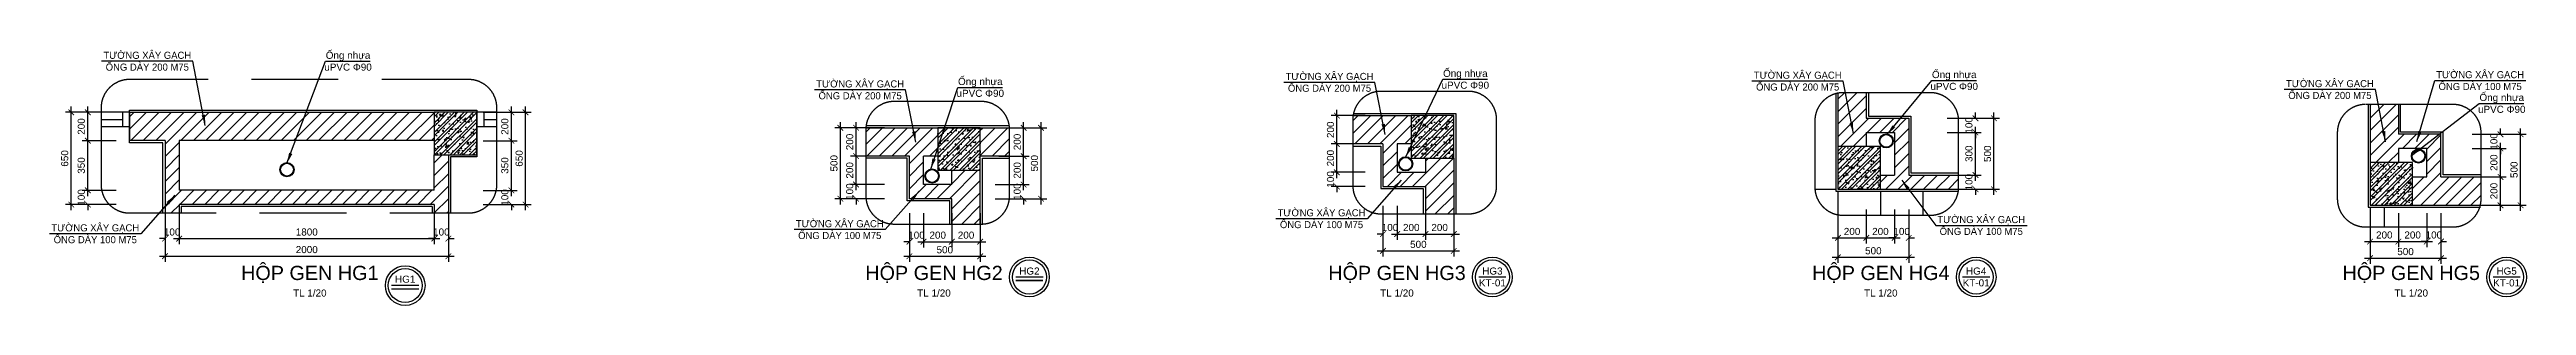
# Model space of a CAD drawing. Header units: inches. Extents: x 452443 to 881249, y 975131 to 1198310.
# Drawn here: x 556670 to 574150, y 1111893 to 1113696 of the extents above; entities that cross this region are included whole.
import ezdxf

# ---------------------------------------------------------------- set-up
doc = ezdxf.new("R2010")
doc.units = ezdxf.units.IN
doc.header["$LTSCALE"] = 3.5
doc.header["$MEASUREMENT"] = 0
doc.linetypes.add('HIDDEN', pattern=[0.375, 0.25, -0.125])
for name, color, linetype in [('hatch', 4, 'Continuous'), ('kich thuoc', 3, 'Continuous'), ('Mui ten', 9, 'Continuous'), ('Net thay', 140, 'Continuous'), ('Netcat', 5, 'Continuous'), ('NOI THAT', 42, 'Continuous'), ('phong', 2, 'Continuous'), ('thuocdo', 3, 'Continuous')]:
    doc.layers.add(name, color=color, linetype=linetype)
doc.styles.add('chu 1', font='VHELVEN0.TTF')
doc.styles.get("Standard").update_dxf_attribs({"font": 'times.ttf'})
doc.dimstyles.new('MUITEN', dxfattribs={"dimtxt": 250, "dimasz": 150, "dimexe": 1.25, "dimexo": 1.5, "dimgap": 1.5, "dimtad": 1, "dimdec": 0, "dimlfac": 2, "dimrnd": 1.38778e-17, "dimtxsty": 'Standard', "dimcen": 1, "dimclrd": 8, "dimclre": 8, "dimclrt": 7, "dimaunit": 1, "dimazin": 0, "dimtfac": 1, "dimtdec": 0, "dimtmove": 0, "dimatfit": 3, "dimfxl": 1, "dimarcsym": 0})
doc.dimstyles.new('TL20...', dxfattribs={"dimscale": 20, "dimtxt": 2.5, "dimasz": 2, "dimexe": 2, "dimexo": 2, "dimgap": 1, "dimtad": 1, "dimdec": 0, "dimzin": 0, "dimdsep": 46, "dimtxsty": 'chu 1', "dimblk": 'ARCHTICK', "dimcen": 2, "dimdle": 2, "dimclrd": 256, "dimclre": 256, "dimclrt": 256, "dimadec": 1, "dimazin": 0, "dimtfac": 1, "dimtdec": 0, "dimtix": 1, "dimtofl": 0, "dimtmove": 0, "dimatfit": 3, "dimldrblk": 'ARCHTICK', "dimfxl": 10, "dimfxlon": 1, "dimtolj": 1, "dimtzin": 0, "dimlwd": -1, "dimarcsym": 0})
pattern_1 = [(45, (684061.71, 931044.016), (-44.194174, 44.194174), [])]
pattern_2 = [(45, (684061.71, 931044.016), (-33.67596, 33.67596), []), (45, (684061.71, 931067.83), (-33.67596, 33.67596), [])]
pattern_3 = [(50, (684061.71, 931044.02), (107.589027, -9.41282), [11.25, -123.75]), (355, (684061.71, 931044.02), (-20.8127, 112.82882), [9, -99]), (100.451444, (684070.68, 931043.23), (86.776327, 103.416), [9.56103, -105.171317]), (46.1842, (684061.71, 931074.02), (160.0862, -24.82789), [16.875, -185.625]), (96.635635, (684075.05, 931071.95), (140.19929, 146.11779), [14.34155, -157.75706]), (351.18416, (684061.71, 931074.02), (140.19929, 146.11779), [13.5, -148.5]), (21, (684076.71, 931066.52), (89.536058, -60.392834), [11.25, -123.75]), (326, (684076.71, 931066.52), (36.4973, 108.772507), [9, -99]), (71.451445, (684084.17, 931061.48), (126.033357, 48.379673), [9.56103, -105.171317]), (37.5, (684061.71, 931044.016), (1.823978, 49.934078), [0, -97.8, 0, -100.5, 0, -99.375]), (7.5, (684061.71, 931044.016), (39.46043, 59.161757), [0, -57.3, 0, -95.55, 0, -37.875]), (327.5, (684028.26, 931044.016), (80.0733654, -3.383231), [0, -37.5, 0, -117, 0, -155.25]), (317.5, (684013.26, 931044.016), (87.477925, 15.015747), [0, -48.75, 0, -77.7, 0, -110.25])]

msp = doc.modelspace()

# ---------------------------------------------------------------- texts
at = {"attachment_point": 5, "style": 'chu 1'}
for s, insert, char_height, width in [('{\\fArial|b0|i0|c0|p34;Ống nhựa uPVC Φ90}', (558776.4, 1113614.1), 50, 352.54), ('{\\fVNI Helve|b0|i0|c0|p2;TÖÔØNG XAÂY GAÏCH OÁNG DAØY 200 M75}', (557359.6, 1113614.1), 50, 778.948), ('{\\fVNI Helve|b0|i0|c0|p2;TÖÔØNG XAÂY GAÏCH OÁNG DAØY 200 M75}', (565703.2, 1113465.2), 50, 778.948), ('{\\fArial|b0|i0|c0|p34;Ống nhựa uPVC Φ90}', (566661.6, 1113486.6), 50, 352.54), ('{\\fVNI Helve|b0|i0|c0|p2;TÖÔØNG XAÂY GAÏCH OÁNG DAØY 200 M75}', (569007, 1113473.8), 50, 778.948), ('{\\fArial|b0|i0|c0|p34;Ống nhựa uPVC Φ90}', (570112, 1113478.2), 50, 352.54), ('{\\fVNI Helve|b0|i0|c0|p2;TÖÔØNG XAÂY GAÏCH OÁNG DAØY 100 M75}', (573823.7, 1113477.4), 50, 778.948), ('{\\fVNI Helve|b0|i0|c0|p2;TÖÔØNG XAÂY GAÏCH OÁNG DAØY 200 M75}', (562390.6, 1113412.2), 50, 778.948), ('{\\fArial|b0|i0|c0|p34;Ống nhựa uPVC Φ90}', (563238.5, 1113429.5), 50, 352.54), ('{\\fVNI Helve|b0|i0|c0|p2;TÖÔØNG XAÂY GAÏCH OÁNG DAØY 200 M75}', (572763.3, 1113414.5), 50, 778.948), ('{\\fArial|b0|i0|c0|p34;Ống nhựa uPVC Φ90}', (573976, 1113316.7), 50, 352.54), ('{\\fVNI Helve|b0|i0|c0|p2;TÖÔØNG XAÂY GAÏCH OÁNG DAØY 100 M75}', (556992.5, 1112397.6), 50, 778.948), ('{\\fVNI Helve|b0|i0|c0|p2;TÖÔØNG XAÂY GAÏCH OÁNG DAØY 100 M75}', (562246.6, 1112426.9), 50, 778.948), ('{\\fVNI Helve|b0|i0|c0|p2;TÖÔØNG XAÂY GAÏCH OÁNG DAØY 100 M75}', (565646.7, 1112503.8), 50, 778.948), ('{\\fVNI Helve|b0|i0|c0|p2;TÖÔØNG XAÂY GAÏCH OÁNG DAØY 100 M75}', (570302.6, 1112456), 50, 778.948), ('HOÄP GEN HG1\\P{\\H0.5x;TL 1/20 }', (558506.5, 1112063.2), 100, 1181.252), ('HOÄP GEN HG2\\P{\\H0.5x;TL 1/20 }', (562911.8, 1112063.2), 100, 1181.252), ('HG2\\P ', (563585, 1112093.1), 50, 129.508), ('HOÄP GEN HG3\\P{\\H0.5x;TL 1/20 }', (566179.3, 1112063.2), 100, 1181.252), ('HG3\\PKT-01 ', (566852.5, 1112093.1), 50, 129.508), ('HOÄP GEN HG4\\P{\\H0.5x;TL 1/20 }', (569593.7, 1112063.2), 100, 1181.252), ('HG4\\PKT-01 ', (570266.8, 1112093.1), 50, 129.508), ('HOÄP GEN HG5\\P{\\H0.5x;TL 1/20 }', (573337.3, 1112063.2), 100, 1181.252), ('HG5\\PKT-01 ', (574010.4, 1112093.1), 50, 129.508), ('HG1 ', (559179.7, 1112077.5), 50, 129.508)]:
    msp.add_mtext(s, dxfattribs=dict(at, insert=insert, char_height=char_height, width=width))

# ---------------------------------------------------------------- blocks, each defined once
blk = doc.blocks.new('_ArchTick')
at = {"color": 0, "linetype": 'ByBlock', "const_width": 0.15}
blk.add_lwpolyline([(-0.5, -0.5), (0.5, 0.5)], dxfattribs=at)
blk = doc.blocks.new('*D2616')
at = {"layer": 'DEFPOINTS', "color": 0}
for p in [(557485, 1112838), (557585, 1112856), (557585, 1112364)]:
    blk.add_point(p, dxfattribs=at)
at = {"layer": 'thuocdo', "lineweight": -2}
for p, q in [((557485, 1112564), (557485, 1112324)), ((557585, 1112564), (557585, 1112324))]:
    blk.add_line(p, q, dxfattribs=at)
at = {"layer": 'thuocdo'}
for p, q in [((557485, 1112364), (557445, 1112364)), ((557585, 1112364), (557625, 1112364))]:
    blk.add_line(p, q, dxfattribs=at)
at = {"layer": 'thuocdo', "xscale": 40, "yscale": 40, "zscale": 40}
blk.add_blockref('_ArchTick', (557485, 1112364), dxfattribs=at)
at = {"layer": 'thuocdo', "xscale": 40, "yscale": 40, "zscale": 40, "rotation": 180}
blk.add_blockref('_ArchTick', (557585, 1112364), dxfattribs=at)
at = {"layer": 'thuocdo', "insert": (557535, 1112410), "char_height": 50, "attachment_point": 5, "style": 'chu 1'}
blk.add_mtext('\\A1;100', dxfattribs=at)
blk = doc.blocks.new('*D2617')
at = {"layer": 'DEFPOINTS', "color": 0}
for p in [(557585, 1112856), (559385, 1112704), (559385, 1112364)]:
    blk.add_point(p, dxfattribs=at)
at = {"layer": 'thuocdo', "lineweight": -2}
for p, q in [((557585, 1112564), (557585, 1112324)), ((559385, 1112564), (559385, 1112324))]:
    blk.add_line(p, q, dxfattribs=at)
at = {"layer": 'thuocdo'}
blk.add_line((557545, 1112364), (559425, 1112364), dxfattribs=at)
at = {"layer": 'thuocdo', "xscale": 40, "yscale": 40, "zscale": 40, "rotation": 180}
blk.add_blockref('_ArchTick', (557585, 1112364), dxfattribs=at)
at = {"layer": 'thuocdo', "xscale": 40, "yscale": 40, "zscale": 40}
blk.add_blockref('_ArchTick', (559385, 1112364), dxfattribs=at)
at = {"layer": 'thuocdo', "insert": (558485, 1112410), "char_height": 50, "attachment_point": 5, "style": 'chu 1'}
blk.add_mtext('\\A1;1800', dxfattribs=at)
blk = doc.blocks.new('*D2618')
at = {"layer": 'DEFPOINTS', "color": 0}
for p in [(559385, 1112704), (559485, 1112704), (559485, 1112364)]:
    blk.add_point(p, dxfattribs=at)
at = {"layer": 'thuocdo', "lineweight": -2}
for p, q in [((559385, 1112564), (559385, 1112324)), ((559485, 1112564), (559485, 1112324))]:
    blk.add_line(p, q, dxfattribs=at)
at = {"layer": 'thuocdo'}
for p, q in [((559385, 1112364), (559345, 1112364)), ((559485, 1112364), (559525, 1112364))]:
    blk.add_line(p, q, dxfattribs=at)
at = {"layer": 'thuocdo', "xscale": 40, "yscale": 40, "zscale": 40}
blk.add_blockref('_ArchTick', (559385, 1112364), dxfattribs=at)
at = {"layer": 'thuocdo', "xscale": 40, "yscale": 40, "zscale": 40, "rotation": 180}
blk.add_blockref('_ArchTick', (559485, 1112364), dxfattribs=at)
at = {"layer": 'thuocdo', "insert": (559435, 1112410), "char_height": 50, "attachment_point": 5, "style": 'chu 1'}
blk.add_mtext('\\A1;100', dxfattribs=at)
blk = doc.blocks.new('*D2619')
at = {"layer": 'DEFPOINTS', "color": 0}
for p in [(557485, 1112485), (559485, 1112485), (559485, 1112240)]:
    blk.add_point(p, dxfattribs=at)
at = {"layer": 'thuocdo', "lineweight": -2}
for p, q in [((557485, 1112440), (557485, 1112200)), ((559485, 1112440), (559485, 1112200))]:
    blk.add_line(p, q, dxfattribs=at)
at = {"layer": 'thuocdo'}
blk.add_line((557445, 1112240), (559525, 1112240), dxfattribs=at)
at = {"layer": 'thuocdo', "xscale": 40, "yscale": 40, "zscale": 40, "rotation": 180}
blk.add_blockref('_ArchTick', (557485, 1112240), dxfattribs=at)
at = {"layer": 'thuocdo', "xscale": 40, "yscale": 40, "zscale": 40}
blk.add_blockref('_ArchTick', (559485, 1112240), dxfattribs=at)
at = {"layer": 'thuocdo', "insert": (558485, 1112286), "char_height": 50, "attachment_point": 5, "style": 'chu 1'}
blk.add_mtext('\\A1;2000', dxfattribs=at)
blk = doc.blocks.new('*D2620')
at = {"layer": 'DEFPOINTS', "color": 0}
for p in [(559218, 1112704), (559929, 1112704), (559201, 1112604)]:
    blk.add_point(p, dxfattribs=at)
at = {"layer": 'thuocdo', "lineweight": -2}
for p, q in [((559729, 1112704), (559969, 1112704)), ((559729, 1112604), (559969, 1112604))]:
    blk.add_line(p, q, dxfattribs=at)
at = {"layer": 'thuocdo'}
for p, q in [((559929, 1112704), (559929, 1112744)), ((559929, 1112604), (559929, 1112564))]:
    blk.add_line(p, q, dxfattribs=at)
at = {"layer": 'thuocdo', "xscale": 40, "yscale": 40, "zscale": 40}
for p, rotation in [((559929, 1112704), 270), ((559929, 1112604), 90)]:
    blk.add_blockref('_ArchTick', p, dxfattribs=dict(at, rotation=rotation))
at = {"layer": 'thuocdo', "insert": (559883, 1112654), "char_height": 50, "attachment_point": 5, "rotation": 90, "style": 'chu 1'}
blk.add_mtext('\\A1;100', dxfattribs=at)
blk = doc.blocks.new('*D2621')
at = {"layer": 'DEFPOINTS', "color": 0}
for p in [(559291, 1113054), (559929, 1113054), (559218, 1112704)]:
    blk.add_point(p, dxfattribs=at)
at = {"layer": 'thuocdo', "lineweight": -2}
for p, q in [((559729, 1113054), (559969, 1113054)), ((559729, 1112704), (559969, 1112704))]:
    blk.add_line(p, q, dxfattribs=at)
at = {"layer": 'thuocdo'}
blk.add_line((559929, 1112664), (559929, 1113094), dxfattribs=at)
at = {"layer": 'thuocdo', "xscale": 40, "yscale": 40, "zscale": 40}
for p, rotation in [((559929, 1113054), 90), ((559929, 1112704), 270)]:
    blk.add_blockref('_ArchTick', p, dxfattribs=dict(at, rotation=rotation))
at = {"layer": 'thuocdo', "insert": (559883, 1112879), "char_height": 50, "attachment_point": 5, "rotation": 90, "style": 'chu 1'}
blk.add_mtext('\\A1;350', dxfattribs=at)
blk = doc.blocks.new('*D2622')
at = {"layer": 'DEFPOINTS', "color": 0}
for p in [(559291, 1113254), (559929, 1113254), (559291, 1113054)]:
    blk.add_point(p, dxfattribs=at)
at = {"layer": 'thuocdo', "lineweight": -2}
for p, q in [((559729, 1113254), (559969, 1113254)), ((559729, 1113054), (559969, 1113054))]:
    blk.add_line(p, q, dxfattribs=at)
at = {"layer": 'thuocdo'}
blk.add_line((559929, 1113014), (559929, 1113294), dxfattribs=at)
at = {"layer": 'thuocdo', "xscale": 40, "yscale": 40, "zscale": 40}
for p, rotation in [((559929, 1113254), 90), ((559929, 1113054), 270)]:
    blk.add_blockref('_ArchTick', p, dxfattribs=dict(at, rotation=rotation))
at = {"layer": 'thuocdo', "insert": (559883, 1113154), "char_height": 50, "attachment_point": 5, "rotation": 90, "style": 'chu 1'}
blk.add_mtext('\\A1;200', dxfattribs=at)
blk = doc.blocks.new('*D2623')
at = {"layer": 'DEFPOINTS', "color": 0}
for p in [(559849, 1113254), (560029, 1113254), (559857, 1112604)]:
    blk.add_point(p, dxfattribs=at)
at = {"layer": 'thuocdo', "lineweight": -2}
for p, q in [((559889, 1113254), (560069, 1113254)), ((559897, 1112604), (560069, 1112604))]:
    blk.add_line(p, q, dxfattribs=at)
at = {"layer": 'thuocdo'}
blk.add_line((560029, 1112564), (560029, 1113294), dxfattribs=at)
at = {"layer": 'thuocdo', "xscale": 40, "yscale": 40, "zscale": 40}
for p, rotation in [((560029, 1113254), 90), ((560029, 1112604), 270)]:
    blk.add_blockref('_ArchTick', p, dxfattribs=dict(at, rotation=rotation))
at = {"layer": 'thuocdo', "insert": (559984, 1112929), "char_height": 50, "attachment_point": 5, "rotation": 90, "style": 'chu 1'}
blk.add_mtext('\\A1;650', dxfattribs=at)
blk = doc.blocks.new('*D2624')
at = {"layer": 'DEFPOINTS', "color": 0}
for p in [(556940, 1112704), (557660, 1112704), (557639, 1112604)]:
    blk.add_point(p, dxfattribs=at)
at = {"layer": 'thuocdo', "lineweight": -2}
for p, q in [((557140, 1112704), (556900, 1112704)), ((557140, 1112604), (556900, 1112604))]:
    blk.add_line(p, q, dxfattribs=at)
at = {"layer": 'thuocdo'}
for p, q in [((556940, 1112704), (556940, 1112744)), ((556940, 1112604), (556940, 1112564))]:
    blk.add_line(p, q, dxfattribs=at)
at = {"layer": 'thuocdo', "xscale": 40, "yscale": 40, "zscale": 40}
for p, rotation in [((556940, 1112704), 270), ((556940, 1112604), 90)]:
    blk.add_blockref('_ArchTick', p, dxfattribs=dict(at, rotation=rotation))
at = {"layer": 'thuocdo', "insert": (556894, 1112654), "char_height": 50, "attachment_point": 5, "rotation": 90, "style": 'chu 1'}
blk.add_mtext('\\A1;100', dxfattribs=at)
blk = doc.blocks.new('*D2625')
at = {"layer": 'DEFPOINTS', "color": 0}
for p in [(556940, 1113054), (557629, 1113054), (557660, 1112704)]:
    blk.add_point(p, dxfattribs=at)
at = {"layer": 'thuocdo', "lineweight": -2}
for p, q in [((557140, 1113054), (556900, 1113054)), ((557140, 1112704), (556900, 1112704))]:
    blk.add_line(p, q, dxfattribs=at)
at = {"layer": 'thuocdo'}
blk.add_line((556940, 1112664), (556940, 1113094), dxfattribs=at)
at = {"layer": 'thuocdo', "xscale": 40, "yscale": 40, "zscale": 40}
for p, rotation in [((556940, 1113054), 90), ((556940, 1112704), 270)]:
    blk.add_blockref('_ArchTick', p, dxfattribs=dict(at, rotation=rotation))
at = {"layer": 'thuocdo', "insert": (556894, 1112879), "char_height": 50, "attachment_point": 5, "rotation": 90, "style": 'chu 1'}
blk.add_mtext('\\A1;350', dxfattribs=at)
blk = doc.blocks.new('*D2626')
at = {"layer": 'DEFPOINTS', "color": 0}
for p in [(556940, 1113254), (557629, 1113254), (557629, 1113054)]:
    blk.add_point(p, dxfattribs=at)
at = {"layer": 'thuocdo', "lineweight": -2}
for p, q in [((557140, 1113254), (556900, 1113254)), ((557140, 1113054), (556900, 1113054))]:
    blk.add_line(p, q, dxfattribs=at)
at = {"layer": 'thuocdo'}
blk.add_line((556940, 1113014), (556940, 1113294), dxfattribs=at)
at = {"layer": 'thuocdo', "xscale": 40, "yscale": 40, "zscale": 40}
for p, rotation in [((556940, 1113254), 90), ((556940, 1113054), 270)]:
    blk.add_blockref('_ArchTick', p, dxfattribs=dict(at, rotation=rotation))
at = {"layer": 'thuocdo', "insert": (556894, 1113154), "char_height": 50, "attachment_point": 5, "rotation": 90, "style": 'chu 1'}
blk.add_mtext('\\A1;200', dxfattribs=at)
blk = doc.blocks.new('*D2627')
at = {"layer": 'DEFPOINTS', "color": 0}
for p in [(556823, 1113254), (557034, 1113254), (557046, 1112604)]:
    blk.add_point(p, dxfattribs=at)
at = {"layer": 'thuocdo', "lineweight": -2}
for p, q in [((556994, 1113254), (556783, 1113254)), ((557006, 1112604), (556783, 1112604))]:
    blk.add_line(p, q, dxfattribs=at)
at = {"layer": 'thuocdo'}
blk.add_line((556823, 1112564), (556823, 1113294), dxfattribs=at)
at = {"layer": 'thuocdo', "xscale": 40, "yscale": 40, "zscale": 40}
for p, rotation in [((556823, 1113254), 90), ((556823, 1112604), 270)]:
    blk.add_blockref('_ArchTick', p, dxfattribs=dict(at, rotation=rotation))
at = {"layer": 'thuocdo', "insert": (556777, 1112929), "char_height": 50, "attachment_point": 5, "rotation": 90, "style": 'chu 1'}
blk.add_mtext('\\A1;650', dxfattribs=at)
blk = doc.blocks.new('*D2628')
at = {"layer": 'DEFPOINTS', "color": 0}
for p in [(562738, 1112867), (562838, 1112867), (562838, 1112342)]:
    blk.add_point(p, dxfattribs=at)
at = {"layer": 'thuocdo', "lineweight": -2}
for p, q in [((562738, 1112542), (562738, 1112302)), ((562838, 1112542), (562838, 1112302))]:
    blk.add_line(p, q, dxfattribs=at)
at = {"layer": 'thuocdo'}
for p, q in [((562738, 1112342), (562698, 1112342)), ((562838, 1112342), (562878, 1112342))]:
    blk.add_line(p, q, dxfattribs=at)
at = {"layer": 'thuocdo', "xscale": 40, "yscale": 40, "zscale": 40}
blk.add_blockref('_ArchTick', (562738, 1112342), dxfattribs=at)
at = {"layer": 'thuocdo', "xscale": 40, "yscale": 40, "zscale": 40, "rotation": 180}
blk.add_blockref('_ArchTick', (562838, 1112342), dxfattribs=at)
at = {"layer": 'thuocdo', "insert": (562788, 1112388), "char_height": 50, "attachment_point": 5, "style": 'chu 1'}
blk.add_mtext('\\A1;100', dxfattribs=at)
blk = doc.blocks.new('*D2629')
at = {"layer": 'DEFPOINTS', "color": 0}
for p in [(562838, 1112867), (563038, 1112645), (563038, 1112342)]:
    blk.add_point(p, dxfattribs=at)
at = {"layer": 'thuocdo', "lineweight": -2}
for p, q in [((562838, 1112542), (562838, 1112302)), ((563038, 1112542), (563038, 1112302))]:
    blk.add_line(p, q, dxfattribs=at)
at = {"layer": 'thuocdo'}
blk.add_line((562798, 1112342), (563078, 1112342), dxfattribs=at)
at = {"layer": 'thuocdo', "xscale": 40, "yscale": 40, "zscale": 40, "rotation": 180}
blk.add_blockref('_ArchTick', (562838, 1112342), dxfattribs=at)
at = {"layer": 'thuocdo', "xscale": 40, "yscale": 40, "zscale": 40}
blk.add_blockref('_ArchTick', (563038, 1112342), dxfattribs=at)
at = {"layer": 'thuocdo', "insert": (562938, 1112388), "char_height": 50, "attachment_point": 5, "style": 'chu 1'}
blk.add_mtext('\\A1;200', dxfattribs=at)
blk = doc.blocks.new('*D2630')
at = {"layer": 'DEFPOINTS', "color": 0}
for p in [(563238, 1112656), (563038, 1112645), (563238, 1112342)]:
    blk.add_point(p, dxfattribs=at)
at = {"layer": 'thuocdo', "lineweight": -2}
for p, q in [((563038, 1112542), (563038, 1112302)), ((563238, 1112542), (563238, 1112302))]:
    blk.add_line(p, q, dxfattribs=at)
at = {"layer": 'thuocdo'}
blk.add_line((562998, 1112342), (563278, 1112342), dxfattribs=at)
at = {"layer": 'thuocdo', "xscale": 40, "yscale": 40, "zscale": 40, "rotation": 180}
blk.add_blockref('_ArchTick', (563038, 1112342), dxfattribs=at)
at = {"layer": 'thuocdo', "xscale": 40, "yscale": 40, "zscale": 40}
blk.add_blockref('_ArchTick', (563238, 1112342), dxfattribs=at)
at = {"layer": 'thuocdo', "insert": (563138, 1112388), "char_height": 50, "attachment_point": 5, "style": 'chu 1'}
blk.add_mtext('\\A1;200', dxfattribs=at)
blk = doc.blocks.new('*D2631')
at = {"layer": 'DEFPOINTS', "color": 0}
for p in [(562738, 1112502), (563238, 1112422), (563238, 1112239)]:
    blk.add_point(p, dxfattribs=at)
at = {"layer": 'thuocdo', "lineweight": -2}
for p, q in [((562738, 1112439), (562738, 1112199)), ((563238, 1112382), (563238, 1112199))]:
    blk.add_line(p, q, dxfattribs=at)
at = {"layer": 'thuocdo'}
blk.add_line((562698, 1112239), (563278, 1112239), dxfattribs=at)
at = {"layer": 'thuocdo', "xscale": 40, "yscale": 40, "zscale": 40, "rotation": 180}
blk.add_blockref('_ArchTick', (562738, 1112239), dxfattribs=at)
at = {"layer": 'thuocdo', "xscale": 40, "yscale": 40, "zscale": 40}
blk.add_blockref('_ArchTick', (563238, 1112239), dxfattribs=at)
at = {"layer": 'thuocdo', "insert": (562988, 1112285), "char_height": 50, "attachment_point": 5, "style": 'chu 1'}
blk.add_mtext('\\A1;500', dxfattribs=at)
blk = doc.blocks.new('*D2632')
at = {"layer": 'DEFPOINTS', "color": 0}
for p in [(563008, 1112745), (563544, 1112745), (562985, 1112645)]:
    blk.add_point(p, dxfattribs=at)
at = {"layer": 'thuocdo', "lineweight": -2}
for p, q in [((563344, 1112745), (563584, 1112745)), ((563344, 1112645), (563584, 1112645))]:
    blk.add_line(p, q, dxfattribs=at)
at = {"layer": 'thuocdo'}
for p, q in [((563544, 1112745), (563544, 1112785)), ((563544, 1112645), (563544, 1112605))]:
    blk.add_line(p, q, dxfattribs=at)
at = {"layer": 'thuocdo', "xscale": 40, "yscale": 40, "zscale": 40}
for p, rotation in [((563544, 1112745), 270), ((563544, 1112645), 90)]:
    blk.add_blockref('_ArchTick', p, dxfattribs=dict(at, rotation=rotation))
at = {"layer": 'thuocdo', "insert": (563499, 1112695), "char_height": 50, "attachment_point": 5, "rotation": 90, "style": 'chu 1'}
blk.add_mtext('\\A1;100', dxfattribs=at)
blk = doc.blocks.new('*D2633')
at = {"layer": 'DEFPOINTS', "color": 0}
for p in [(563330, 1112945), (563544, 1112945), (563008, 1112745)]:
    blk.add_point(p, dxfattribs=at)
at = {"layer": 'thuocdo', "lineweight": -2}
for p, q in [((563370, 1112945), (563584, 1112945)), ((563344, 1112745), (563584, 1112745))]:
    blk.add_line(p, q, dxfattribs=at)
at = {"layer": 'thuocdo'}
blk.add_line((563544, 1112705), (563544, 1112985), dxfattribs=at)
at = {"layer": 'thuocdo', "xscale": 40, "yscale": 40, "zscale": 40}
for p, rotation in [((563544, 1112945), 90), ((563544, 1112745), 270)]:
    blk.add_blockref('_ArchTick', p, dxfattribs=dict(at, rotation=rotation))
at = {"layer": 'thuocdo', "insert": (563499, 1112845), "char_height": 50, "attachment_point": 5, "rotation": 90, "style": 'chu 1'}
blk.add_mtext('\\A1;200', dxfattribs=at)
blk = doc.blocks.new('*D2634')
at = {"layer": 'DEFPOINTS', "color": 0}
for p in [(563330, 1113145), (563544, 1113145), (563330, 1112945)]:
    blk.add_point(p, dxfattribs=at)
at = {"layer": 'thuocdo'}
blk.add_line((563544, 1112905), (563544, 1113185), dxfattribs=at)
at = {"layer": 'thuocdo', "lineweight": -2}
for p, q in [((563370, 1113145), (563584, 1113145)), ((563370, 1112945), (563584, 1112945))]:
    blk.add_line(p, q, dxfattribs=at)
at = {"layer": 'thuocdo', "xscale": 40, "yscale": 40, "zscale": 40}
for p, rotation in [((563544, 1113145), 90), ((563544, 1112945), 270)]:
    blk.add_blockref('_ArchTick', p, dxfattribs=dict(at, rotation=rotation))
at = {"layer": 'thuocdo', "insert": (563499, 1113045), "char_height": 50, "attachment_point": 5, "rotation": 90, "style": 'chu 1'}
blk.add_mtext('\\A1;200', dxfattribs=at)
blk = doc.blocks.new('*D2635')
at = {"layer": 'DEFPOINTS', "color": 0}
for p in [(563505, 1113145), (563667, 1113145), (563396, 1112645)]:
    blk.add_point(p, dxfattribs=at)
at = {"layer": 'thuocdo'}
blk.add_line((563667, 1112605), (563667, 1113185), dxfattribs=at)
at = {"layer": 'thuocdo', "lineweight": -2}
for p, q in [((563545, 1113145), (563707, 1113145)), ((563467, 1112645), (563707, 1112645))]:
    blk.add_line(p, q, dxfattribs=at)
at = {"layer": 'thuocdo', "xscale": 40, "yscale": 40, "zscale": 40}
for p, rotation in [((563667, 1113145), 90), ((563667, 1112645), 270)]:
    blk.add_blockref('_ArchTick', p, dxfattribs=dict(at, rotation=rotation))
at = {"layer": 'thuocdo', "insert": (563621, 1112895), "char_height": 50, "attachment_point": 5, "rotation": 90, "style": 'chu 1'}
blk.add_mtext('\\A1;500', dxfattribs=at)
blk = doc.blocks.new('*D2636')
at = {"layer": 'DEFPOINTS', "color": 0}
for p in [(562362, 1112745), (562898, 1112745), (562898, 1112645)]:
    blk.add_point(p, dxfattribs=at)
at = {"layer": 'thuocdo', "lineweight": -2}
for p, q in [((562562, 1112745), (562322, 1112745)), ((562562, 1112645), (562322, 1112645))]:
    blk.add_line(p, q, dxfattribs=at)
at = {"layer": 'thuocdo'}
for p, q in [((562362, 1112745), (562362, 1112785)), ((562362, 1112645), (562362, 1112605))]:
    blk.add_line(p, q, dxfattribs=at)
at = {"layer": 'thuocdo', "xscale": 40, "yscale": 40, "zscale": 40}
for p, rotation in [((562362, 1112745), 270), ((562362, 1112645), 90)]:
    blk.add_blockref('_ArchTick', p, dxfattribs=dict(at, rotation=rotation))
at = {"layer": 'thuocdo', "insert": (562317, 1112695), "char_height": 50, "attachment_point": 5, "rotation": 90, "style": 'chu 1'}
blk.add_mtext('\\A1;100', dxfattribs=at)
blk = doc.blocks.new('*D2637')
at = {"layer": 'DEFPOINTS', "color": 0}
for p in [(562362, 1112945), (562838, 1112945), (562898, 1112745)]:
    blk.add_point(p, dxfattribs=at)
at = {"layer": 'thuocdo', "lineweight": -2}
for p, q in [((562562, 1112945), (562322, 1112945)), ((562562, 1112745), (562322, 1112745))]:
    blk.add_line(p, q, dxfattribs=at)
at = {"layer": 'thuocdo'}
blk.add_line((562362, 1112705), (562362, 1112985), dxfattribs=at)
at = {"layer": 'thuocdo', "xscale": 40, "yscale": 40, "zscale": 40}
for p, rotation in [((562362, 1112945), 90), ((562362, 1112745), 270)]:
    blk.add_blockref('_ArchTick', p, dxfattribs=dict(at, rotation=rotation))
at = {"layer": 'thuocdo', "insert": (562317, 1112845), "char_height": 50, "attachment_point": 5, "rotation": 90, "style": 'chu 1'}
blk.add_mtext('\\A1;200', dxfattribs=at)
blk = doc.blocks.new('*D2638')
at = {"layer": 'DEFPOINTS', "color": 0}
for p in [(562362, 1113145), (562838, 1113145), (562838, 1112945)]:
    blk.add_point(p, dxfattribs=at)
at = {"layer": 'thuocdo'}
blk.add_line((562362, 1112905), (562362, 1113185), dxfattribs=at)
at = {"layer": 'thuocdo', "lineweight": -2}
for p, q in [((562562, 1113145), (562322, 1113145)), ((562562, 1112945), (562322, 1112945))]:
    blk.add_line(p, q, dxfattribs=at)
at = {"layer": 'thuocdo', "xscale": 40, "yscale": 40, "zscale": 40}
for p, rotation in [((562362, 1113145), 90), ((562362, 1112945), 270)]:
    blk.add_blockref('_ArchTick', p, dxfattribs=dict(at, rotation=rotation))
at = {"layer": 'thuocdo', "insert": (562317, 1113045), "char_height": 50, "attachment_point": 5, "rotation": 90, "style": 'chu 1'}
blk.add_mtext('\\A1;200', dxfattribs=at)
blk = doc.blocks.new('*D2639')
at = {"layer": 'DEFPOINTS', "color": 0}
for p in [(562251, 1113145), (562409, 1113145), (562533, 1112645)]:
    blk.add_point(p, dxfattribs=at)
at = {"layer": 'thuocdo'}
blk.add_line((562251, 1112605), (562251, 1113185), dxfattribs=at)
at = {"layer": 'thuocdo', "lineweight": -2}
for p, q in [((562369, 1113145), (562211, 1113145)), ((562451, 1112645), (562211, 1112645))]:
    blk.add_line(p, q, dxfattribs=at)
at = {"layer": 'thuocdo', "xscale": 40, "yscale": 40, "zscale": 40}
for p, rotation in [((562251, 1113145), 90), ((562251, 1112645), 270)]:
    blk.add_blockref('_ArchTick', p, dxfattribs=dict(at, rotation=rotation))
at = {"layer": 'thuocdo', "insert": (562206, 1112895), "char_height": 50, "attachment_point": 5, "rotation": 90, "style": 'chu 1'}
blk.add_mtext('\\A1;500', dxfattribs=at)
blk = doc.blocks.new('*D2640')
at = {"layer": 'DEFPOINTS', "color": 0}
for p in [(566080, 1112987), (566180, 1112987), (566180, 1112396)]:
    blk.add_point(p, dxfattribs=at)
at = {"layer": 'thuocdo', "lineweight": -2}
for p, q in [((566080, 1112596), (566080, 1112356)), ((566180, 1112596), (566180, 1112356))]:
    blk.add_line(p, q, dxfattribs=at)
at = {"layer": 'thuocdo'}
for p, q in [((566080, 1112396), (566040, 1112396)), ((566180, 1112396), (566220, 1112396))]:
    blk.add_line(p, q, dxfattribs=at)
at = {"layer": 'thuocdo', "xscale": 40, "yscale": 40, "zscale": 40}
blk.add_blockref('_ArchTick', (566080, 1112396), dxfattribs=at)
at = {"layer": 'thuocdo', "xscale": 40, "yscale": 40, "zscale": 40, "rotation": 180}
blk.add_blockref('_ArchTick', (566180, 1112396), dxfattribs=at)
at = {"layer": 'thuocdo', "insert": (566130, 1112442), "char_height": 50, "attachment_point": 5, "style": 'chu 1'}
blk.add_mtext('\\A1;100', dxfattribs=at)
blk = doc.blocks.new('*D2641')
at = {"layer": 'DEFPOINTS', "color": 0}
for p in [(566180, 1112987), (566380, 1112635), (566380, 1112396)]:
    blk.add_point(p, dxfattribs=at)
at = {"layer": 'thuocdo', "lineweight": -2}
for p, q in [((566180, 1112596), (566180, 1112356)), ((566380, 1112595), (566380, 1112356))]:
    blk.add_line(p, q, dxfattribs=at)
at = {"layer": 'thuocdo'}
blk.add_line((566140, 1112396), (566420, 1112396), dxfattribs=at)
at = {"layer": 'thuocdo', "xscale": 40, "yscale": 40, "zscale": 40, "rotation": 180}
blk.add_blockref('_ArchTick', (566180, 1112396), dxfattribs=at)
at = {"layer": 'thuocdo', "xscale": 40, "yscale": 40, "zscale": 40}
blk.add_blockref('_ArchTick', (566380, 1112396), dxfattribs=at)
at = {"layer": 'thuocdo', "insert": (566280, 1112442), "char_height": 50, "attachment_point": 5, "style": 'chu 1'}
blk.add_mtext('\\A1;200', dxfattribs=at)
blk = doc.blocks.new('*D2642')
at = {"layer": 'DEFPOINTS', "color": 0}
for p in [(566580, 1112652), (566380, 1112635), (566580, 1112396)]:
    blk.add_point(p, dxfattribs=at)
at = {"layer": 'thuocdo', "lineweight": -2}
for p, q in [((566380, 1112595), (566380, 1112356)), ((566580, 1112596), (566580, 1112356))]:
    blk.add_line(p, q, dxfattribs=at)
at = {"layer": 'thuocdo'}
blk.add_line((566340, 1112396), (566620, 1112396), dxfattribs=at)
at = {"layer": 'thuocdo', "xscale": 40, "yscale": 40, "zscale": 40, "rotation": 180}
blk.add_blockref('_ArchTick', (566380, 1112396), dxfattribs=at)
at = {"layer": 'thuocdo', "xscale": 40, "yscale": 40, "zscale": 40}
blk.add_blockref('_ArchTick', (566580, 1112396), dxfattribs=at)
at = {"layer": 'thuocdo', "insert": (566480, 1112442), "char_height": 50, "attachment_point": 5, "style": 'chu 1'}
blk.add_mtext('\\A1;200', dxfattribs=at)
blk = doc.blocks.new('*D2643')
at = {"layer": 'DEFPOINTS', "color": 0}
for p in [(566080, 1112582), (566580, 1112555), (566580, 1112277)]:
    blk.add_point(p, dxfattribs=at)
at = {"layer": 'thuocdo', "lineweight": -2}
for p, q in [((566080, 1112477), (566080, 1112237)), ((566580, 1112477), (566580, 1112237))]:
    blk.add_line(p, q, dxfattribs=at)
at = {"layer": 'thuocdo'}
blk.add_line((566040, 1112277), (566620, 1112277), dxfattribs=at)
at = {"layer": 'thuocdo', "xscale": 40, "yscale": 40, "zscale": 40, "rotation": 180}
blk.add_blockref('_ArchTick', (566080, 1112277), dxfattribs=at)
at = {"layer": 'thuocdo', "xscale": 40, "yscale": 40, "zscale": 40}
blk.add_blockref('_ArchTick', (566580, 1112277), dxfattribs=at)
at = {"layer": 'thuocdo', "insert": (566330, 1112323), "char_height": 50, "attachment_point": 5, "style": 'chu 1'}
blk.add_mtext('\\A1;500', dxfattribs=at)
blk = doc.blocks.new('*D2644')
at = {"layer": 'DEFPOINTS', "color": 0}
for p in [(565755, 1112831), (566180, 1112831), (566141, 1112731)]:
    blk.add_point(p, dxfattribs=at)
at = {"layer": 'thuocdo', "lineweight": -2}
for p, q in [((565955, 1112831), (565715, 1112831)), ((565955, 1112731), (565715, 1112731))]:
    blk.add_line(p, q, dxfattribs=at)
at = {"layer": 'thuocdo'}
for p, q in [((565755, 1112831), (565755, 1112871)), ((565755, 1112731), (565755, 1112691))]:
    blk.add_line(p, q, dxfattribs=at)
at = {"layer": 'thuocdo', "xscale": 40, "yscale": 40, "zscale": 40}
for p, rotation in [((565755, 1112831), 270), ((565755, 1112731), 90)]:
    blk.add_blockref('_ArchTick', p, dxfattribs=dict(at, rotation=rotation))
at = {"layer": 'thuocdo', "insert": (565710, 1112781), "char_height": 50, "attachment_point": 5, "rotation": 90, "style": 'chu 1'}
blk.add_mtext('\\A1;100', dxfattribs=at)
blk = doc.blocks.new('*D2645')
at = {"layer": 'DEFPOINTS', "color": 0}
for p in [(565755, 1113031), (566180, 1113031), (566180, 1112831)]:
    blk.add_point(p, dxfattribs=at)
at = {"layer": 'thuocdo', "lineweight": -2}
for p, q in [((565955, 1113031), (565715, 1113031)), ((565955, 1112831), (565715, 1112831))]:
    blk.add_line(p, q, dxfattribs=at)
at = {"layer": 'thuocdo'}
blk.add_line((565755, 1112791), (565755, 1113071), dxfattribs=at)
at = {"layer": 'thuocdo', "xscale": 40, "yscale": 40, "zscale": 40}
for p, rotation in [((565755, 1113031), 90), ((565755, 1112831), 270)]:
    blk.add_blockref('_ArchTick', p, dxfattribs=dict(at, rotation=rotation))
at = {"layer": 'thuocdo', "insert": (565710, 1112931), "char_height": 50, "attachment_point": 5, "rotation": 90, "style": 'chu 1'}
blk.add_mtext('\\A1;200', dxfattribs=at)
blk = doc.blocks.new('*D2646')
at = {"layer": 'DEFPOINTS', "color": 0}
for p in [(565755, 1113231), (566122, 1113231), (566180, 1113031)]:
    blk.add_point(p, dxfattribs=at)
at = {"layer": 'thuocdo', "lineweight": -2}
for p, q in [((565955, 1113231), (565715, 1113231)), ((565955, 1113031), (565715, 1113031))]:
    blk.add_line(p, q, dxfattribs=at)
at = {"layer": 'thuocdo'}
blk.add_line((565755, 1112991), (565755, 1113271), dxfattribs=at)
at = {"layer": 'thuocdo', "xscale": 40, "yscale": 40, "zscale": 40}
for p, rotation in [((565755, 1113231), 90), ((565755, 1113031), 270)]:
    blk.add_blockref('_ArchTick', p, dxfattribs=dict(at, rotation=rotation))
at = {"layer": 'thuocdo', "insert": (565710, 1113131), "char_height": 50, "attachment_point": 5, "rotation": 90, "style": 'chu 1'}
blk.add_mtext('\\A1;200', dxfattribs=at)
blk = doc.blocks.new('*D2647')
at = {"layer": 'DEFPOINTS', "color": 0}
for p in [(569491, 1113012), (569291, 1112884), (569491, 1112369)]:
    blk.add_point(p, dxfattribs=at)
at = {"layer": 'thuocdo', "lineweight": -2}
for p, q in [((569291, 1112569), (569291, 1112329)), ((569491, 1112569), (569491, 1112329))]:
    blk.add_line(p, q, dxfattribs=at)
at = {"layer": 'thuocdo'}
blk.add_line((569251, 1112369), (569531, 1112369), dxfattribs=at)
at = {"layer": 'thuocdo', "xscale": 40, "yscale": 40, "zscale": 40, "rotation": 180}
blk.add_blockref('_ArchTick', (569291, 1112369), dxfattribs=at)
at = {"layer": 'thuocdo', "xscale": 40, "yscale": 40, "zscale": 40}
blk.add_blockref('_ArchTick', (569491, 1112369), dxfattribs=at)
at = {"layer": 'thuocdo', "insert": (569391, 1112414), "char_height": 50, "attachment_point": 5, "style": 'chu 1'}
blk.add_mtext('\\A1;200', dxfattribs=at)
blk = doc.blocks.new('*D2648')
at = {"layer": 'DEFPOINTS', "color": 0}
for p in [(569491, 1113012), (569691, 1112812), (569691, 1112369)]:
    blk.add_point(p, dxfattribs=at)
at = {"layer": 'thuocdo', "lineweight": -2}
for p, q in [((569491, 1112569), (569491, 1112329)), ((569691, 1112569), (569691, 1112329))]:
    blk.add_line(p, q, dxfattribs=at)
at = {"layer": 'thuocdo'}
blk.add_line((569451, 1112369), (569731, 1112369), dxfattribs=at)
at = {"layer": 'thuocdo', "xscale": 40, "yscale": 40, "zscale": 40, "rotation": 180}
blk.add_blockref('_ArchTick', (569491, 1112369), dxfattribs=at)
at = {"layer": 'thuocdo', "xscale": 40, "yscale": 40, "zscale": 40}
blk.add_blockref('_ArchTick', (569691, 1112369), dxfattribs=at)
at = {"layer": 'thuocdo', "insert": (569591, 1112414), "char_height": 50, "attachment_point": 5, "style": 'chu 1'}
blk.add_mtext('\\A1;200', dxfattribs=at)
blk = doc.blocks.new('*D2649')
at = {"layer": 'DEFPOINTS', "color": 0}
for p in [(569691, 1112812), (569791, 1112812), (569791, 1112369)]:
    blk.add_point(p, dxfattribs=at)
at = {"layer": 'thuocdo', "lineweight": -2}
for p, q in [((569691, 1112569), (569691, 1112329)), ((569791, 1112569), (569791, 1112329))]:
    blk.add_line(p, q, dxfattribs=at)
at = {"layer": 'thuocdo'}
for p, q in [((569691, 1112369), (569651, 1112369)), ((569791, 1112369), (569831, 1112369))]:
    blk.add_line(p, q, dxfattribs=at)
at = {"layer": 'thuocdo', "xscale": 40, "yscale": 40, "zscale": 40}
blk.add_blockref('_ArchTick', (569691, 1112369), dxfattribs=at)
at = {"layer": 'thuocdo', "xscale": 40, "yscale": 40, "zscale": 40, "rotation": 180}
blk.add_blockref('_ArchTick', (569791, 1112369), dxfattribs=at)
at = {"layer": 'thuocdo', "insert": (569741, 1112414), "char_height": 50, "attachment_point": 5, "style": 'chu 1'}
blk.add_mtext('\\A1;100', dxfattribs=at)
blk = doc.blocks.new('*D2650')
at = {"layer": 'DEFPOINTS', "color": 0}
for p in [(569291, 1112474), (569791, 1112474), (569791, 1112232)]:
    blk.add_point(p, dxfattribs=at)
at = {"layer": 'thuocdo', "lineweight": -2}
for p, q in [((569291, 1112432), (569291, 1112192)), ((569791, 1112432), (569791, 1112192))]:
    blk.add_line(p, q, dxfattribs=at)
at = {"layer": 'thuocdo'}
blk.add_line((569251, 1112232), (569831, 1112232), dxfattribs=at)
at = {"layer": 'thuocdo', "xscale": 40, "yscale": 40, "zscale": 40, "rotation": 180}
blk.add_blockref('_ArchTick', (569291, 1112232), dxfattribs=at)
at = {"layer": 'thuocdo', "xscale": 40, "yscale": 40, "zscale": 40}
blk.add_blockref('_ArchTick', (569791, 1112232), dxfattribs=at)
at = {"layer": 'thuocdo', "insert": (569541, 1112278), "char_height": 50, "attachment_point": 5, "style": 'chu 1'}
blk.add_mtext('\\A1;500', dxfattribs=at)
blk = doc.blocks.new('*D2651')
at = {"layer": 'DEFPOINTS', "color": 0}
for p in [(569684, 1112812), (569684, 1112712), (570262, 1112812)]:
    blk.add_point(p, dxfattribs=at)
at = {"layer": 'thuocdo'}
for p, q in [((570262, 1112812), (570262, 1112852)), ((570262, 1112712), (570262, 1112672))]:
    blk.add_line(p, q, dxfattribs=at)
at = {"layer": 'thuocdo', "lineweight": -2}
for p, q in [((570062, 1112812), (570302, 1112812)), ((570062, 1112712), (570302, 1112712))]:
    blk.add_line(p, q, dxfattribs=at)
at = {"layer": 'thuocdo', "xscale": 40, "yscale": 40, "zscale": 40}
for p, rotation in [((570262, 1112812), 270), ((570262, 1112712), 90)]:
    blk.add_blockref('_ArchTick', p, dxfattribs=dict(at, rotation=rotation))
at = {"layer": 'thuocdo', "insert": (570216, 1112762), "char_height": 50, "attachment_point": 5, "rotation": 90, "style": 'chu 1'}
blk.add_mtext('\\A1;100', dxfattribs=at)
blk = doc.blocks.new('*D2652')
at = {"layer": 'DEFPOINTS', "color": 0}
for p in [(569691, 1113112), (570262, 1113112), (569684, 1112812)]:
    blk.add_point(p, dxfattribs=at)
at = {"layer": 'thuocdo', "lineweight": -2}
for p, q in [((570062, 1113112), (570302, 1113112)), ((570062, 1112812), (570302, 1112812))]:
    blk.add_line(p, q, dxfattribs=at)
at = {"layer": 'thuocdo'}
blk.add_line((570262, 1112772), (570262, 1113152), dxfattribs=at)
at = {"layer": 'thuocdo', "xscale": 40, "yscale": 40, "zscale": 40}
for p, rotation in [((570262, 1113112), 90), ((570262, 1112812), 270)]:
    blk.add_blockref('_ArchTick', p, dxfattribs=dict(at, rotation=rotation))
at = {"layer": 'thuocdo', "insert": (570216, 1112962), "char_height": 50, "attachment_point": 5, "rotation": 90, "style": 'chu 1'}
blk.add_mtext('\\A1;300', dxfattribs=at)
blk = doc.blocks.new('*D2653')
at = {"layer": 'DEFPOINTS', "color": 0}
for p in [(569691, 1113212), (570262, 1113212), (569691, 1113112)]:
    blk.add_point(p, dxfattribs=at)
at = {"layer": 'thuocdo', "lineweight": -2}
for p, q in [((570062, 1113212), (570302, 1113212)), ((570062, 1113112), (570302, 1113112))]:
    blk.add_line(p, q, dxfattribs=at)
at = {"layer": 'thuocdo'}
for p, q in [((570262, 1113212), (570262, 1113252)), ((570262, 1113112), (570262, 1113072))]:
    blk.add_line(p, q, dxfattribs=at)
at = {"layer": 'thuocdo', "xscale": 40, "yscale": 40, "zscale": 40}
for p, rotation in [((570262, 1113212), 270), ((570262, 1113112), 90)]:
    blk.add_blockref('_ArchTick', p, dxfattribs=dict(at, rotation=rotation))
at = {"layer": 'thuocdo', "insert": (570216, 1113162), "char_height": 50, "attachment_point": 5, "rotation": 90, "style": 'chu 1'}
blk.add_mtext('\\A1;100', dxfattribs=at)
blk = doc.blocks.new('*D2654')
at = {"layer": 'DEFPOINTS', "color": 0}
for p in [(570165, 1113212), (570392, 1113212), (570190, 1112712)]:
    blk.add_point(p, dxfattribs=at)
at = {"layer": 'thuocdo', "lineweight": -2}
for p, q in [((570205, 1113212), (570432, 1113212)), ((570230, 1112712), (570432, 1112712))]:
    blk.add_line(p, q, dxfattribs=at)
at = {"layer": 'thuocdo'}
blk.add_line((570392, 1112672), (570392, 1113252), dxfattribs=at)
at = {"layer": 'thuocdo', "xscale": 40, "yscale": 40, "zscale": 40}
for p, rotation in [((570392, 1113212), 90), ((570392, 1112712), 270)]:
    blk.add_blockref('_ArchTick', p, dxfattribs=dict(at, rotation=rotation))
at = {"layer": 'thuocdo', "insert": (570347, 1112962), "char_height": 50, "attachment_point": 5, "rotation": 90, "style": 'chu 1'}
blk.add_mtext('\\A1;500', dxfattribs=at)
blk = doc.blocks.new('*D2655')
at = {"layer": 'DEFPOINTS', "color": 0}
for p in [(573047, 1112899), (573247, 1112899), (573247, 1112343)]:
    blk.add_point(p, dxfattribs=at)
at = {"layer": 'thuocdo', "lineweight": -2}
for p, q in [((573047, 1112543), (573047, 1112303)), ((573247, 1112543), (573247, 1112303))]:
    blk.add_line(p, q, dxfattribs=at)
at = {"layer": 'thuocdo'}
blk.add_line((573007, 1112343), (573287, 1112343), dxfattribs=at)
at = {"layer": 'thuocdo', "xscale": 40, "yscale": 40, "zscale": 40, "rotation": 180}
blk.add_blockref('_ArchTick', (573047, 1112343), dxfattribs=at)
at = {"layer": 'thuocdo', "xscale": 40, "yscale": 40, "zscale": 40}
blk.add_blockref('_ArchTick', (573247, 1112343), dxfattribs=at)
at = {"layer": 'thuocdo', "insert": (573147, 1112389), "char_height": 50, "attachment_point": 5, "style": 'chu 1'}
blk.add_mtext('\\A1;200', dxfattribs=at)
blk = doc.blocks.new('*D2656')
at = {"layer": 'DEFPOINTS', "color": 0}
for p in [(573247, 1112899), (573447, 1112799), (573447, 1112343)]:
    blk.add_point(p, dxfattribs=at)
at = {"layer": 'thuocdo', "lineweight": -2}
for p, q in [((573247, 1112543), (573247, 1112303)), ((573447, 1112543), (573447, 1112303))]:
    blk.add_line(p, q, dxfattribs=at)
at = {"layer": 'thuocdo'}
blk.add_line((573207, 1112343), (573487, 1112343), dxfattribs=at)
at = {"layer": 'thuocdo', "xscale": 40, "yscale": 40, "zscale": 40, "rotation": 180}
blk.add_blockref('_ArchTick', (573247, 1112343), dxfattribs=at)
at = {"layer": 'thuocdo', "xscale": 40, "yscale": 40, "zscale": 40}
blk.add_blockref('_ArchTick', (573447, 1112343), dxfattribs=at)
at = {"layer": 'thuocdo', "insert": (573347, 1112389), "char_height": 50, "attachment_point": 5, "style": 'chu 1'}
blk.add_mtext('\\A1;200', dxfattribs=at)
blk = doc.blocks.new('*D2657')
at = {"layer": 'DEFPOINTS', "color": 0}
for p in [(573447, 1112799), (573547, 1112799), (573547, 1112343)]:
    blk.add_point(p, dxfattribs=at)
at = {"layer": 'thuocdo', "lineweight": -2}
for p, q in [((573447, 1112543), (573447, 1112303)), ((573547, 1112543), (573547, 1112303))]:
    blk.add_line(p, q, dxfattribs=at)
at = {"layer": 'thuocdo'}
for p, q in [((573447, 1112343), (573407, 1112343)), ((573547, 1112343), (573587, 1112343))]:
    blk.add_line(p, q, dxfattribs=at)
at = {"layer": 'thuocdo', "xscale": 40, "yscale": 40, "zscale": 40}
blk.add_blockref('_ArchTick', (573447, 1112343), dxfattribs=at)
at = {"layer": 'thuocdo', "xscale": 40, "yscale": 40, "zscale": 40, "rotation": 180}
blk.add_blockref('_ArchTick', (573547, 1112343), dxfattribs=at)
at = {"layer": 'thuocdo', "insert": (573497, 1112389), "char_height": 50, "attachment_point": 5, "style": 'chu 1'}
blk.add_mtext('\\A1;100', dxfattribs=at)
blk = doc.blocks.new('*D2658')
at = {"layer": 'DEFPOINTS', "color": 0}
for p in [(573047, 1112423), (573547, 1112423), (573547, 1112226)]:
    blk.add_point(p, dxfattribs=at)
at = {"layer": 'thuocdo', "lineweight": -2}
for p, q in [((573047, 1112383), (573047, 1112186)), ((573547, 1112383), (573547, 1112186))]:
    blk.add_line(p, q, dxfattribs=at)
at = {"layer": 'thuocdo'}
blk.add_line((573007, 1112226), (573587, 1112226), dxfattribs=at)
at = {"layer": 'thuocdo', "xscale": 40, "yscale": 40, "zscale": 40, "rotation": 180}
blk.add_blockref('_ArchTick', (573047, 1112226), dxfattribs=at)
at = {"layer": 'thuocdo', "xscale": 40, "yscale": 40, "zscale": 40}
blk.add_blockref('_ArchTick', (573547, 1112226), dxfattribs=at)
at = {"layer": 'thuocdo', "insert": (573297, 1112272), "char_height": 50, "attachment_point": 5, "style": 'chu 1'}
blk.add_mtext('\\A1;500', dxfattribs=at)
blk = doc.blocks.new('*D2659')
at = {"layer": 'DEFPOINTS', "color": 0}
for p in [(573410, 1112799), (573967, 1112799), (573410, 1112599)]:
    blk.add_point(p, dxfattribs=at)
at = {"layer": 'thuocdo'}
blk.add_line((573967, 1112559), (573967, 1112839), dxfattribs=at)
at = {"layer": 'thuocdo', "lineweight": -2}
for p, q in [((573767, 1112799), (574007, 1112799)), ((573767, 1112599), (574007, 1112599))]:
    blk.add_line(p, q, dxfattribs=at)
at = {"layer": 'thuocdo', "xscale": 40, "yscale": 40, "zscale": 40}
for p, rotation in [((573967, 1112799), 90), ((573967, 1112599), 270)]:
    blk.add_blockref('_ArchTick', p, dxfattribs=dict(at, rotation=rotation))
at = {"layer": 'thuocdo', "insert": (573921, 1112699), "char_height": 50, "attachment_point": 5, "rotation": 90, "style": 'chu 1'}
blk.add_mtext('\\A1;200', dxfattribs=at)
blk = doc.blocks.new('*D2660')
at = {"layer": 'DEFPOINTS', "color": 0}
for p in [(573447, 1112999), (573967, 1112999), (573410, 1112799)]:
    blk.add_point(p, dxfattribs=at)
at = {"layer": 'thuocdo', "lineweight": -2}
for p, q in [((573767, 1112999), (574007, 1112999)), ((573767, 1112799), (574007, 1112799))]:
    blk.add_line(p, q, dxfattribs=at)
at = {"layer": 'thuocdo'}
blk.add_line((573967, 1112759), (573967, 1113039), dxfattribs=at)
at = {"layer": 'thuocdo', "xscale": 40, "yscale": 40, "zscale": 40}
for p, rotation in [((573967, 1112999), 90), ((573967, 1112799), 270)]:
    blk.add_blockref('_ArchTick', p, dxfattribs=dict(at, rotation=rotation))
at = {"layer": 'thuocdo', "insert": (573921, 1112899), "char_height": 50, "attachment_point": 5, "rotation": 90, "style": 'chu 1'}
blk.add_mtext('\\A1;200', dxfattribs=at)
blk = doc.blocks.new('*D2661')
at = {"layer": 'DEFPOINTS', "color": 0}
for p in [(573447, 1112999), (573472, 1113099), (573967, 1113099)]:
    blk.add_point(p, dxfattribs=at)
at = {"layer": 'thuocdo', "lineweight": -2}
for p, q in [((573767, 1113099), (574007, 1113099)), ((573767, 1112999), (574007, 1112999))]:
    blk.add_line(p, q, dxfattribs=at)
at = {"layer": 'thuocdo'}
for p, q in [((573967, 1113099), (573967, 1113139)), ((573967, 1112999), (573967, 1112959))]:
    blk.add_line(p, q, dxfattribs=at)
at = {"layer": 'thuocdo', "xscale": 40, "yscale": 40, "zscale": 40}
for p, rotation in [((573967, 1113099), 270), ((573967, 1112999), 90)]:
    blk.add_blockref('_ArchTick', p, dxfattribs=dict(at, rotation=rotation))
at = {"layer": 'thuocdo', "insert": (573921, 1113049), "char_height": 50, "attachment_point": 5, "rotation": 90, "style": 'chu 1'}
blk.add_mtext('\\A1;100', dxfattribs=at)
blk = doc.blocks.new('*D2662')
at = {"layer": 'DEFPOINTS', "color": 0}
for p in [(573854, 1113099), (574109, 1113099), (573870, 1112599)]:
    blk.add_point(p, dxfattribs=at)
at = {"layer": 'thuocdo', "lineweight": -2}
for p, q in [((573909, 1113099), (574149, 1113099)), ((573910, 1112599), (574149, 1112599))]:
    blk.add_line(p, q, dxfattribs=at)
at = {"layer": 'thuocdo'}
blk.add_line((574109, 1112559), (574109, 1113139), dxfattribs=at)
at = {"layer": 'thuocdo', "xscale": 40, "yscale": 40, "zscale": 40}
for p, rotation in [((574109, 1113099), 90), ((574109, 1112599), 270)]:
    blk.add_blockref('_ArchTick', p, dxfattribs=dict(at, rotation=rotation))
at = {"layer": 'thuocdo', "insert": (574063, 1112849), "char_height": 50, "attachment_point": 5, "rotation": 90, "style": 'chu 1'}
blk.add_mtext('\\A1;500', dxfattribs=at)

# ---------------------------------------------------------------- dimensions: what is measured, and where the dimension line sits
at = {"layer": 'thuocdo'}
for base, p1, p2, picture, middle in [((556823, 1113254.4), (557046.1, 1112604.4), (557033.7, 1113254.4), '*D2627', (556777.3, 1112929.4)), ((560029.3, 1113254.4), (559856.7, 1112604.4), (559849.2, 1113254.4), '*D2623', (559983.6, 1112929.4)), ((562251.4, 1113145.1), (562532.8, 1112645.1), (562409.4, 1113145.1), '*D2639', (562205.7, 1112895.1)), ((563666.7, 1113145.1), (563395.7, 1112645.1), (563504.6, 1113145.1), '*D2635', (563621, 1112895.1)), ((570392.2, 1113212.1), (570190.2, 1112712.1), (570164.7, 1113212.1), '*D2654', (570346.5, 1112962.1)), ((574108.6, 1113099.4), (573870.4, 1112599.4), (573854, 1113099.4), '*D2662', (574062.9, 1112849.4)), ((565755.4, 1112831), (566141.2, 1112731), (566180.1, 1112831), '*D2644', (565709.7, 1112781)), ((570261.6, 1112812.1), (569684.4, 1112712.1), (569684.4, 1112812.1), '*D2651', (570215.9, 1112762.1)), ((573966.9, 1112799.4), (573410.3, 1112599.4), (573410.3, 1112799.4), '*D2659', (573921.2, 1112699.4)), ((556939.6, 1112704.4), (557639.2, 1112604.4), (557659.5, 1112704.4), '*D2624', (556893.9, 1112654.4)), ((559929.2, 1112704.4), (559200.9, 1112604.4), (559218.1, 1112704.4), '*D2620', (559883.5, 1112654.4)), ((562362.5, 1112745.1), (562898.1, 1112645.1), (562898.1, 1112745.1), '*D2636', (562316.8, 1112695.1)), ((563544.5, 1112745.1), (562984.6, 1112645.1), (563007.5, 1112745.1), '*D2632', (563498.8, 1112695.1))]:
    dim = msp.add_linear_dim(base=base, p1=p1, p2=p2, angle=90, dimstyle='TL20...', dxfattribs=at)
    dim.commit()
    dim.dimension.update_dxf_attribs({"geometry": picture, "text_midpoint": middle})
for base, p1, p2, picture, middle in [((556939.6, 1113254.4), (557629.1, 1113054.4), (557629.1, 1113254.4), '*D2626', (556893.9, 1113154.4)), ((559929.2, 1113254.4), (559290.6, 1113054.4), (559290.6, 1113254.4), '*D2622', (559883.5, 1113154.4)), ((562362.5, 1113145.1), (562838.1, 1112945.1), (562838.1, 1113145.1), '*D2638', (562316.8, 1113045.1)), ((563544.5, 1113145.1), (563330.1, 1112945.1), (563330.1, 1113145.1), '*D2634', (563498.8, 1113045.1)), ((565755.4, 1113231), (566180.1, 1113031), (566121.6, 1113231), '*D2646', (565709.7, 1113131)), ((570261.6, 1113212.1), (569691.1, 1113112.1), (569691.1, 1113212.1), '*D2653', (570215.9, 1113162.1)), ((556939.6, 1113054.4), (557659.5, 1112704.4), (557629.1, 1113054.4), '*D2625', (556893.9, 1112879.4)), ((559929.2, 1113054.4), (559218.1, 1112704.4), (559290.6, 1113054.4), '*D2621', (559883.5, 1112879.4)), ((565755.4, 1113031), (566180.1, 1112831), (566180.1, 1113031), '*D2645', (565709.7, 1112931)), ((570261.6, 1113112.1), (569684.4, 1112812.1), (569691.1, 1113112.1), '*D2652', (570215.9, 1112962.1)), ((573966.9, 1112999.4), (573410.3, 1112799.4), (573447.2, 1112999.4), '*D2660', (573921.2, 1112899.4)), ((573966.9, 1113099.4), (573447.2, 1112999.4), (573472, 1113099.4), '*D2661', (573921.2, 1113049.4)), ((562362.5, 1112945.1), (562898.1, 1112745.1), (562838.1, 1112945.1), '*D2637', (562316.8, 1112845.1)), ((563544.5, 1112945.1), (563007.5, 1112745.1), (563330.1, 1112945.1), '*D2633', (563498.8, 1112845.1))]:
    dim = msp.add_linear_dim(base=base, p1=p1, p2=p2, angle=90, dimstyle='TL20...', override={"dimtmove": 1}, dxfattribs=at)
    dim.commit()
    dim.dimension.update_dxf_attribs({"geometry": picture, "text_midpoint": middle})
for base, p1, p2, picture, middle in [((569491.1, 1112368.7), (569291.1, 1112884.2), (569491.1, 1113012.1), '*D2647', (569391.1, 1112414.4)), ((557584.6, 1112364), (557484.6, 1112837.8), (557584.6, 1112856.5), '*D2616', (557534.6, 1112409.7)), ((562838.1, 1112341.9), (562738.1, 1112866.6), (562838.1, 1112866.6), '*D2628', (562788.1, 1112387.6)), ((566180.1, 1112396.1), (566080.1, 1112986.7), (566180.1, 1112986.7), '*D2640', (566130.1, 1112441.8)), ((573247.2, 1112343.2), (573047.2, 1112899.4), (573247.2, 1112899.4), '*D2655', (573147.2, 1112388.9)), ((559484.6, 1112239.8), (557484.6, 1112484.7), (559484.6, 1112484.7), '*D2619', (558484.6, 1112285.5)), ((563238.1, 1112239.1), (562738.1, 1112502.5), (563238.1, 1112421.9), '*D2631', (562988.1, 1112284.8)), ((566580.1, 1112276.9), (566080.1, 1112582), (566580.1, 1112555.4), '*D2643', (566330.1, 1112322.6)), ((569791.1, 1112232.2), (569291.1, 1112474.3), (569791.1, 1112474.3), '*D2650', (569541.1, 1112277.9)), ((573547.2, 1112226.2), (573047.2, 1112423.2), (573547.2, 1112423.2), '*D2658', (573297.2, 1112271.9))]:
    dim = msp.add_linear_dim(base=base, p1=p1, p2=p2, dimstyle='TL20...', dxfattribs=at)
    dim.commit()
    dim.dimension.update_dxf_attribs({"geometry": picture, "text_midpoint": middle})
for base, p1, p2, picture, middle in [((569691.1, 1112368.7), (569491.1, 1113012.1), (569691.1, 1112812.1), '*D2648', (569591.1, 1112414.4)), ((559384.6, 1112364), (557584.6, 1112856.5), (559384.6, 1112704.4), '*D2617', (558484.6, 1112409.7)), ((563038.1, 1112341.9), (562838.1, 1112866.6), (563038.1, 1112645.1), '*D2629', (562938.1, 1112387.6)), ((566380.1, 1112396.1), (566180.1, 1112986.7), (566380.1, 1112634.6), '*D2641', (566280.1, 1112441.8)), ((573447.2, 1112343.2), (573247.2, 1112899.4), (573447.2, 1112799.4), '*D2656', (573347.2, 1112388.9)), ((559484.6, 1112364), (559384.6, 1112704.4), (559484.6, 1112704.4), '*D2618', (559434.6, 1112409.7)), ((563238.1, 1112341.9), (563038.1, 1112645.1), (563238.1, 1112655.8), '*D2630', (563138.1, 1112387.6)), ((566580.1, 1112396.1), (566380.1, 1112634.6), (566580.1, 1112651.7), '*D2642', (566480.1, 1112441.8)), ((569791.1, 1112368.7), (569691.1, 1112812.1), (569791.1, 1112812.1), '*D2649', (569741.1, 1112414.4)), ((573547.2, 1112343.2), (573447.2, 1112799.4), (573547.2, 1112799.4), '*D2657', (573497.2, 1112388.9))]:
    dim = msp.add_linear_dim(base=base, p1=p1, p2=p2, dimstyle='TL20...', override={"dimtmove": 1}, dxfattribs=at)
    dim.commit()
    dim.dimension.update_dxf_attribs({"geometry": picture, "text_midpoint": middle})

# ---------------------------------------------------------------- hatches: boundary and pattern name
at = {"layer": 'hatch'}
h = msp.add_hatch(dxfattribs=at)
h.set_pattern_fill('ANSI31', color=256, scale=500)
h.set_pattern_definition(pattern_1)
h.paths.add_polyline_path([(569791.1, 1113212.1), (569491.1, 1113212.1), (569491.1, 1113392.3), (569328.1, 1113392.3, 0.0464774), (569291.1, 1113388.8), (569291.1, 1113012.1), (569491.1, 1113012.1), (569491.1, 1113112.1), (569691.1, 1113112.1), (569691.1, 1112812.1), (569591.1, 1112812.1), (569591.1, 1112712.1), (570142.4, 1112712.1, 0.0204816), (570143.1, 1112728.4), (570143.1, 1112812.1), (569791.1, 1112812.1)])
h = msp.add_hatch(dxfattribs=at)
h.set_pattern_fill('ANSI31', color=256, scale=500)
h.set_pattern_definition(pattern_1)
h.paths.add_polyline_path([(559384.6, 1113254.4), (557234.6, 1113254.4), (557234.6, 1113154.4), (557234.6, 1113054.4), (557484.6, 1113054.4), (557484.6, 1112544.6), (557584.6, 1112544.6), (557584.6, 1112604.4), (559384.6, 1112604.4), (559384.6, 1112544.6), (559484.6, 1112544.6), (559484.6, 1112954.4), (559384.6, 1112954.4), (559384.6, 1112704.4), (557584.6, 1112704.4), (557584.6, 1113054.4), (559384.6, 1113054.4)])
h = msp.add_hatch(dxfattribs=at)
h.set_pattern_fill('STEEL', color=256, scale=15)
h.set_pattern_definition(pattern_2)
h.paths.add_polyline_path([(559684.6, 1113254.4), (559384.6, 1113254.4), (559384.6, 1112954.4), (559684.6, 1112954.4)])
h = msp.add_hatch(dxfattribs=at)
h.set_pattern_fill('AR-CONC', color=256, scale=15)
h.set_pattern_definition(pattern_3)
h.paths.add_polyline_path([(559684.6, 1113254.4), (559384.6, 1113254.4), (559384.6, 1112954.4), (559684.6, 1112954.4)])
h = msp.add_hatch(dxfattribs=at)
h.set_pattern_fill('ANSI31', color=256, scale=500)
h.set_pattern_definition(pattern_1)
h.paths.add_polyline_path([(566280.1, 1113231), (565869.5, 1113231, 0.0363898), (565867.4, 1113202), (565867.4, 1113031), (566080.1, 1113031), (566080.1, 1112731), (566380.1, 1112731), (566380.1, 1112538.2), (566580.1, 1112538.2), (566580.1, 1112931), (566380.1, 1112931), (566380.1, 1112831), (566180.1, 1112831), (566180.1, 1113031), (566280.1, 1113031)])
h = msp.add_hatch(dxfattribs=at)
h.set_pattern_fill('STEEL', color=256, scale=15)
h.set_pattern_definition(pattern_2)
h.paths.add_polyline_path([(566580.1, 1113231), (566280.1, 1113231), (566280.1, 1112931), (566580.1, 1112931)])
h = msp.add_hatch(dxfattribs=at)
h.set_pattern_fill('AR-CONC', color=256, scale=15)
h.set_pattern_definition(pattern_3)
h.paths.add_polyline_path([(566580.1, 1113231), (566280.1, 1113231), (566280.1, 1112931), (566580.1, 1112931)])
h = msp.add_hatch(dxfattribs=at)
h.set_pattern_fill('ANSI31', color=256, scale=500)
h.set_pattern_definition(pattern_1)
h.paths.add_polyline_path([(573547.2, 1113099.4), (573247.2, 1113099.4), (573247.2, 1113309.7), (573047.2, 1113309.7), (573047.2, 1112899.4), (573247.2, 1112899.4), (573247.2, 1112999.4), (573447.2, 1112999.4), (573447.2, 1112799.4), (573347.2, 1112799.4), (573347.2, 1112599.4), (573825, 1112599.4, 0.0587037), (573830.5, 1112645.9), (573830.5, 1112799.4), (573547.2, 1112799.4)])
h = msp.add_hatch(dxfattribs=at)
h.set_pattern_fill('ANSI31', color=256, scale=500)
h.set_pattern_definition(pattern_1)
edge = h.paths.add_edge_path()
edge.add_line((562938.1, 1113145.1), (562430.9, 1113145.1))
edge.add_arc((562630.3, 1113130.3), 200, 175.76628, 180)
edge.add_line((562430.3, 1113130.3), (562430.3, 1112945.1))
edge.add_line((562430.3, 1112945.1), (562738.1, 1112945.1))
edge.add_line((562738.1, 1112945.1), (562738.1, 1112645.1))
edge.add_line((562738.1, 1112645.1), (563038.1, 1112645.1))
edge.add_line((563038.1, 1112645.1), (563038.1, 1112466.5))
edge.add_line((563038.1, 1112466.5), (563238.1, 1112466.5))
edge.add_line((563238.1, 1112466.5), (563238.1, 1112845.1))
edge.add_line((563238.1, 1112845.1), (563038.1, 1112845.1))
edge.add_line((563038.1, 1112845.1), (563038.1, 1112745.1))
edge.add_line((563038.1, 1112745.1), (562838.1, 1112745.1))
edge.add_line((562838.1, 1112745.1), (562838.1, 1112945.1))
edge.add_line((562838.1, 1112945.1), (562938.1, 1112945.1))
edge.add_line((562938.1, 1112945.1), (562938.1, 1113145.1))
edge = h.paths.add_edge_path()
edge.add_arc((563245.3, 1113130.3), 200, 0, 4.23372)
edge.add_line((563444.8, 1113145.1), (563238.1, 1113145.1))
edge.add_line((563238.1, 1113145.1), (563238.1, 1112945.1))
edge.add_line((563238.1, 1112945.1), (563445.3, 1112945.1))
edge.add_line((563445.3, 1112945.1), (563445.3, 1113130.3))
h = msp.add_hatch(dxfattribs=at)
h.set_pattern_fill('AR-CONC', color=256, scale=15)
h.set_pattern_definition(pattern_3)
h.paths.add_polyline_path([(563238.1, 1113145.1), (562938.1, 1113145.1), (562938.1, 1112845.1), (563238.1, 1112845.1)])
h = msp.add_hatch(dxfattribs=at)
h.set_pattern_fill('STEEL', color=256, scale=15)
h.set_pattern_definition(pattern_2)
h.paths.add_polyline_path([(563238.1, 1113145.1), (562938.1, 1113145.1), (562938.1, 1112845.1), (563238.1, 1112845.1)])
h = msp.add_hatch(dxfattribs=at)
h.set_pattern_fill('AR-CONC', color=256, scale=15)
h.set_pattern_definition(pattern_3)
h.paths.add_polyline_path([(569591.1, 1113012.1), (569291.1, 1113012.1), (569291.1, 1112712.1), (569591.1, 1112712.1)])
h = msp.add_hatch(dxfattribs=at)
h.set_pattern_fill('STEEL', color=256, scale=15)
h.set_pattern_definition([(45, (684061.71, 931310.804), (-33.67596, 33.67596), []), (45, (684061.71, 931334.616), (-33.67596, 33.67596), [])])
h.paths.add_polyline_path([(569591.1, 1113012.1), (569291.1, 1113012.1), (569291.1, 1112712.1), (569591.1, 1112712.1)])
h = msp.add_hatch(dxfattribs=at)
h.set_pattern_fill('STEEL', color=256, scale=15)
h.set_pattern_definition([(45, (684061.71, 930867.904), (-33.67596, 33.67596), []), (45, (684061.71, 930891.716), (-33.67596, 33.67596), [])])
h.paths.add_polyline_path([(573347.2, 1112899.4), (573047.2, 1112899.4), (573047.2, 1112599.4), (573347.2, 1112599.4)])
h = msp.add_hatch(dxfattribs=at)
h.set_pattern_fill('AR-CONC', color=256, scale=15)
h.set_pattern_definition(pattern_3)
h.paths.add_polyline_path([(573347.2, 1112899.4), (573047.2, 1112899.4), (573047.2, 1112599.4), (573347.2, 1112599.4)])

# ---------------------------------------------------------------- linework, layer by layer
at = {"linetype": 'HIDDEN', "ltscale": 700}
for points in [[(557233.7, 1112544.6), (559626.6, 1112544.6, 0.4142136), (559826.6, 1112744.6), (559826.6, 1113285.4, 0.4142136), (559626.6, 1113485.4), (557233.7, 1113485.4, 0.4142136), (557033.7, 1113285.4), (557033.7, 1112744.6, 0.4142136)], [(566067.4, 1112538.2), (566682.4, 1112538.2, 0.4142136), (566882.4, 1112738.2), (566882.4, 1113202, 0.4142136), (566682.4, 1113402), (566067.4, 1113402, 0.4142136), (565867.4, 1113202), (565867.4, 1112738.2, 0.4142136)], [(569328.1, 1112528.4), (569943.1, 1112528.4, 0.4142136), (570143.1, 1112728.4), (570143.1, 1113192.3, 0.4142136), (569943.1, 1113392.3), (569328.1, 1113392.3, 0.4142136), (569128.1, 1113192.3), (569128.1, 1112728.4, 0.4142136)], [(562630.3, 1112466.5), (563245.3, 1112466.5, 0.4142136), (563445.3, 1112666.5), (563445.3, 1113130.3, 0.4142136), (563245.3, 1113330.3), (562630.3, 1113330.3, 0.4142136), (562430.3, 1113130.3), (562430.3, 1112666.5, 0.4142136)], [(573015.5, 1112445.9), (573630.5, 1112445.9, 0.4142136), (573830.5, 1112645.9), (573830.5, 1113109.7, 0.4142136), (573630.5, 1113309.7), (573015.5, 1113309.7, 0.4142136), (572815.5, 1113109.7), (572815.5, 1112645.9, 0.4142136)]]:
    msp.add_lwpolyline(points, format="xyb", close=True, dxfattribs=at)
for centre, radius in [((559179.7, 1112032.9), 140), ((559179.7, 1112032.9), 120), ((563585, 1112093.1), 140), ((563585, 1112093.1), 120), ((566852.5, 1112093.1), 140), ((566852.5, 1112093.1), 120), ((570266.8, 1112093.1), 140), ((570266.8, 1112093.1), 120), ((574010.4, 1112093.1), 140), ((574010.4, 1112093.1), 120)]:
    msp.add_circle(centre, radius)
at = {"layer": 'kich thuoc'}
for points in [[(557033.7, 1113154.4), (557234.6, 1113154.4), (557234.6, 1113254.4), (557033.7, 1113254.4)], [(557033.7, 1113204.4), (557184.6, 1113204.4)], [(557184.6, 1113254.4), (557184.6, 1113154.4)], [(557234.6, 1113254.4), (557234.6, 1113154.4)], [(559826.6, 1113254.4), (559684.6, 1113254.4), (559684.6, 1113154.4), (559826.6, 1113154.4)], [(559734.6, 1113254.4), (559734.6, 1113154.4)], [(559734.6, 1113204.4), (559826.6, 1113204.4)]]:
    msp.add_lwpolyline(points, dxfattribs=at)
at = {"layer": 'kich thuoc', "const_width": 8}
for points in [[(559083.7, 1112007.2), (559275.7, 1112007.2)], [(563488.1, 1112067.4), (563680.1, 1112067.4)]]:
    msp.add_lwpolyline(points, dxfattribs=at)
at = {"layer": 'Mui ten'}
for p, q in [((559275.7, 1112032.9), (559083.7, 1112032.9)), ((559275.7, 1112007.2), (559083.7, 1112007.2)), ((563680.1, 1112067.4), (563488.1, 1112067.4)), ((563681, 1112093.1), (563489, 1112093.1)), ((566948.5, 1112093.1), (566756.5, 1112093.1)), ((570362.8, 1112093.1), (570170.8, 1112093.1)), ((574106.4, 1112093.1), (573914.4, 1112093.1))]:
    msp.add_line(p, q, dxfattribs=at)
at = {"layer": 'Net thay'}
for points in [[(569128.8, 1112712.1), (569276.1, 1112712.1)], [(569291.1, 1112697.1), (569291.1, 1112531.9)], [(569591.1, 1112697.1), (569591.1, 1112528.4)], [(569891.1, 1112697.1), (569891.1, 1112528.4)], [(573047.2, 1112584.4), (573047.2, 1112445.9)], [(573147.2, 1112584.4), (573147.2, 1112445.9)]]:
    msp.add_lwpolyline(points, dxfattribs=at)
at = {"layer": 'Netcat'}
for p, q in [((569491.1, 1113392.3), (569491.1, 1113212.1)), ((557234.6, 1113254.4), (557234.6, 1113054.4)), ((557484.6, 1113054.4), (557484.6, 1112544.6)), ((557584.6, 1113054.4), (557584.6, 1112704.4)), ((557584.6, 1113054.4), (557584.6, 1112704.4)), ((566080.1, 1113031), (565867.4, 1113031)), ((566280.1, 1113031), (566180.1, 1113031)), ((569491.1, 1113112.1), (569491.1, 1113012.1)), ((559484.6, 1112954.4), (559484.6, 1112544.6)), ((562738.1, 1112945.1), (562430.3, 1112945.1)), ((562938.1, 1112945.1), (562838.1, 1112945.1)), ((563445.3, 1112945.1), (563238.1, 1112945.1)), ((559384.6, 1112704.4), (557584.6, 1112704.4)), ((569491.1, 1112712.1), (570142.4, 1112712.1)), ((569591.1, 1112812.1), (569691.1, 1112812.1)), ((569791.1, 1112812.1), (570143.1, 1112812.1)), ((557584.6, 1112604.4), (557584.6, 1112544.6)), ((559384.6, 1112604.4), (557584.6, 1112604.4)), ((557584.6, 1112604.4), (557584.6, 1112544.6)), ((559384.6, 1112604.4), (559384.6, 1112544.6))]:
    msp.add_line(p, q, dxfattribs=at)
for points in [[(569291.1, 1113388.8), (569291.1, 1113012.1)], [(557234.6, 1113254.4), (559384.6, 1113254.4)], [(565869.5, 1113231), (566280.1, 1113231)], [(569491.1, 1113212.1), (569791.1, 1113212.1), (569791.1, 1112812.1)], [(573047.2, 1113309.7), (573047.2, 1112899.4)], [(573247.2, 1113309.7), (573247.2, 1113099.4)], [(557484.6, 1113054.4), (557234.6, 1113054.4)], [(559384.6, 1113054.4), (557584.6, 1113054.4)], [(562430.9, 1113145.1), (563444.8, 1113145.1)], [(562430.9, 1113145.1), (563444.8, 1113145.1)], [(562938.1, 1112845.1), (563238.1, 1112845.1), (563238.1, 1113145.1), (562938.1, 1113145.1)], [(566080.1, 1113031), (566080.1, 1112731), (566380.1, 1112731)], [(566180.1, 1113031), (566180.1, 1112831), (566380.1, 1112831)], [(569491.1, 1113112.1), (569691.1, 1113112.1), (569691.1, 1112812.1)], [(573547.2, 1112799.4), (573547.2, 1113099.4), (573247.2, 1113099.4)], [(573247.2, 1112999.4), (573247.2, 1112899.4)], [(573447.2, 1112799.4), (573447.2, 1112999.4), (573247.2, 1112999.4)], [(559384.6, 1112704.4), (559384.6, 1112954.4)], [(563038.1, 1112645.1), (562738.1, 1112645.1), (562738.1, 1112945.1)], [(563038.1, 1112745.1), (562838.1, 1112745.1), (562838.1, 1112945.1)], [(563038.1, 1112745.1), (563038.1, 1112845.1)], [(563238.1, 1112466.5), (563238.1, 1112845.1)], [(566380.1, 1112931), (566380.1, 1112831)], [(566580.1, 1112931), (566580.1, 1112538.2)], [(566380.1, 1112731), (566380.1, 1112538.2)], [(569491.1, 1112712.1), (570142.4, 1112712.1)], [(569591.1, 1112812.1), (569691.1, 1112812.1)], [(569791.1, 1112812.1), (570143.1, 1112812.1)], [(573347.2, 1112799.4), (573447.2, 1112799.4)], [(573547.2, 1112799.4), (573830.5, 1112799.4)], [(563038.1, 1112466.5), (563038.1, 1112645.1)], [(573347.2, 1112599.4), (573825, 1112599.4)]]:
    msp.add_lwpolyline(points, dxfattribs=at)
for points in [[(559384.6, 1112954.4), (559684.6, 1112954.4), (559684.6, 1113254.4), (559384.6, 1113254.4)], [(566280.1, 1112931), (566580.1, 1112931), (566580.1, 1113231), (566280.1, 1113231)], [(562938.1, 1112845.1), (563238.1, 1112845.1), (563238.1, 1113145.1), (562938.1, 1113145.1)], [(569291.1, 1112712.1), (569591.1, 1112712.1), (569591.1, 1113012.1), (569291.1, 1113012.1)], [(573047.2, 1112599.4), (573347.2, 1112599.4), (573347.2, 1112899.4), (573047.2, 1112899.4)]]:
    msp.add_lwpolyline(points, close=True, dxfattribs=at)
at = {"layer": 'NOI THAT'}
for p, q in [((559369.6, 1112589.4), (557599.6, 1112589.4)), ((557599.6, 1112589.4), (557599.6, 1112544.6)), ((559369.6, 1112589.4), (559369.6, 1112544.6))]:
    msp.add_line(p, q, dxfattribs=at)
for points in [[(569276.1, 1113388.8), (569276.1, 1112697.1), (570142.4, 1112697.1)], [(569506.1, 1113392.3), (569506.1, 1113227.1), (569806.1, 1113227.1), (569806.1, 1112827.1), (570143.1, 1112827.1)], [(557234.6, 1113054.4), (557234.6, 1113269.4), (559684.6, 1113269.4), (559684.6, 1112939.4), (559499.6, 1112939.4), (559499.6, 1112544.6)], [(557469.6, 1112544.6), (557469.6, 1113039.4), (557234.6, 1113039.4), (557234.6, 1113254.4)], [(565869.5, 1113246), (566595.1, 1113246), (566595.1, 1112538.2)], [(573032.2, 1113309.7), (573032.2, 1112584.4), (573825, 1112584.4)], [(573830.5, 1112814.4), (573562.2, 1112814.4), (573562.2, 1113114.4), (573262.2, 1113114.4), (573262.2, 1113309.7)], [(562430.9, 1113160.1), (563444.8, 1113160.1)], [(565867.4, 1113016), (566065.1, 1113016), (566065.1, 1112716), (566365.1, 1112716), (566365.1, 1112538.2)], [(563023.1, 1112466.5), (563023.1, 1112630.1), (562723.1, 1112630.1), (562723.1, 1112930.1), (562430.3, 1112930.1)], [(563253.1, 1112466.5), (563253.1, 1112930.1), (563445.3, 1112930.1)]]:
    msp.add_lwpolyline(points, dxfattribs=at)
at = {"layer": 'thuocdo'}
for centre, radius in [((569632.1, 1113052.6), 50), ((569632.1, 1113052.6), 45), ((558345.3, 1112849.5), 50), ((558345.3, 1112849.5), 45), ((562897.8, 1112805), 50), ((562897.8, 1112805), 45), ((566239.9, 1112890.7), 50), ((566239.9, 1112890.7), 45), ((573388.1, 1112945.8), 50), ((573388.1, 1112945.8), 45)]:
    msp.add_circle(centre, radius, dxfattribs=at)

msp.set_redraw_order([(e.dxf.handle, doc.entitydb.next_handle()) for e in msp.query("TEXT MTEXT ATTDEF DIMENSION ARC_DIMENSION")])  # texts and dimensions are drawn at this point

# ---------------------------------------------------------------- leaders
at = {"layer": 'phong', "linetype": 'Continuous', "ltscale": 0.3}
for points in [[(557769.1, 1113161.8), (557680.5, 1113614.1), (557036.8, 1113614.1)], [(558345.3, 1112894.5), (558617.6, 1113614.1), (558933.1, 1113614.1)], [(562783.6, 1113044.3), (562711.5, 1113412.2), (562067.8, 1113412.2)], [(562888.4, 1112854.1), (563079.7, 1113429.5), (563395.2, 1113429.5)], [(566096.1, 1113097.3), (566024, 1113465.2), (565380.4, 1113465.2)], [(566239.9, 1112935.7), (566502.8, 1113486.6), (566818.2, 1113486.6)], [(569399.9, 1113105.9), (569327.8, 1113473.8), (568684.2, 1113473.8)], [(569638, 1113097.2), (569953.2, 1113478.2), (570268.7, 1113478.2)], [(573156.3, 1113046.6), (573084.2, 1113414.5), (572440.5, 1113414.5)], [(573377.6, 1113047.6), (573502.8, 1113477.4), (574146.5, 1113477.4)], [(573338.3, 1112950.2), (573817.2, 1113316.7), (574132.6, 1113316.7)], [(557553.8, 1112669.2), (557313.4, 1112397.6), (556669.7, 1112397.6)], [(562807.8, 1112698.5), (562567.4, 1112426.9), (561923.7, 1112426.9)], [(566208, 1112775.5), (565967.6, 1112503.8), (565323.9, 1112503.8)], [(569741.3, 1112775.2), (569981.8, 1112456), (570625.5, 1112456)]]:
    msp.add_leader(points, dimstyle='MUITEN', override={"dimasz": 75}, dxfattribs=at)

doc.saveas('drawing.dxf')
